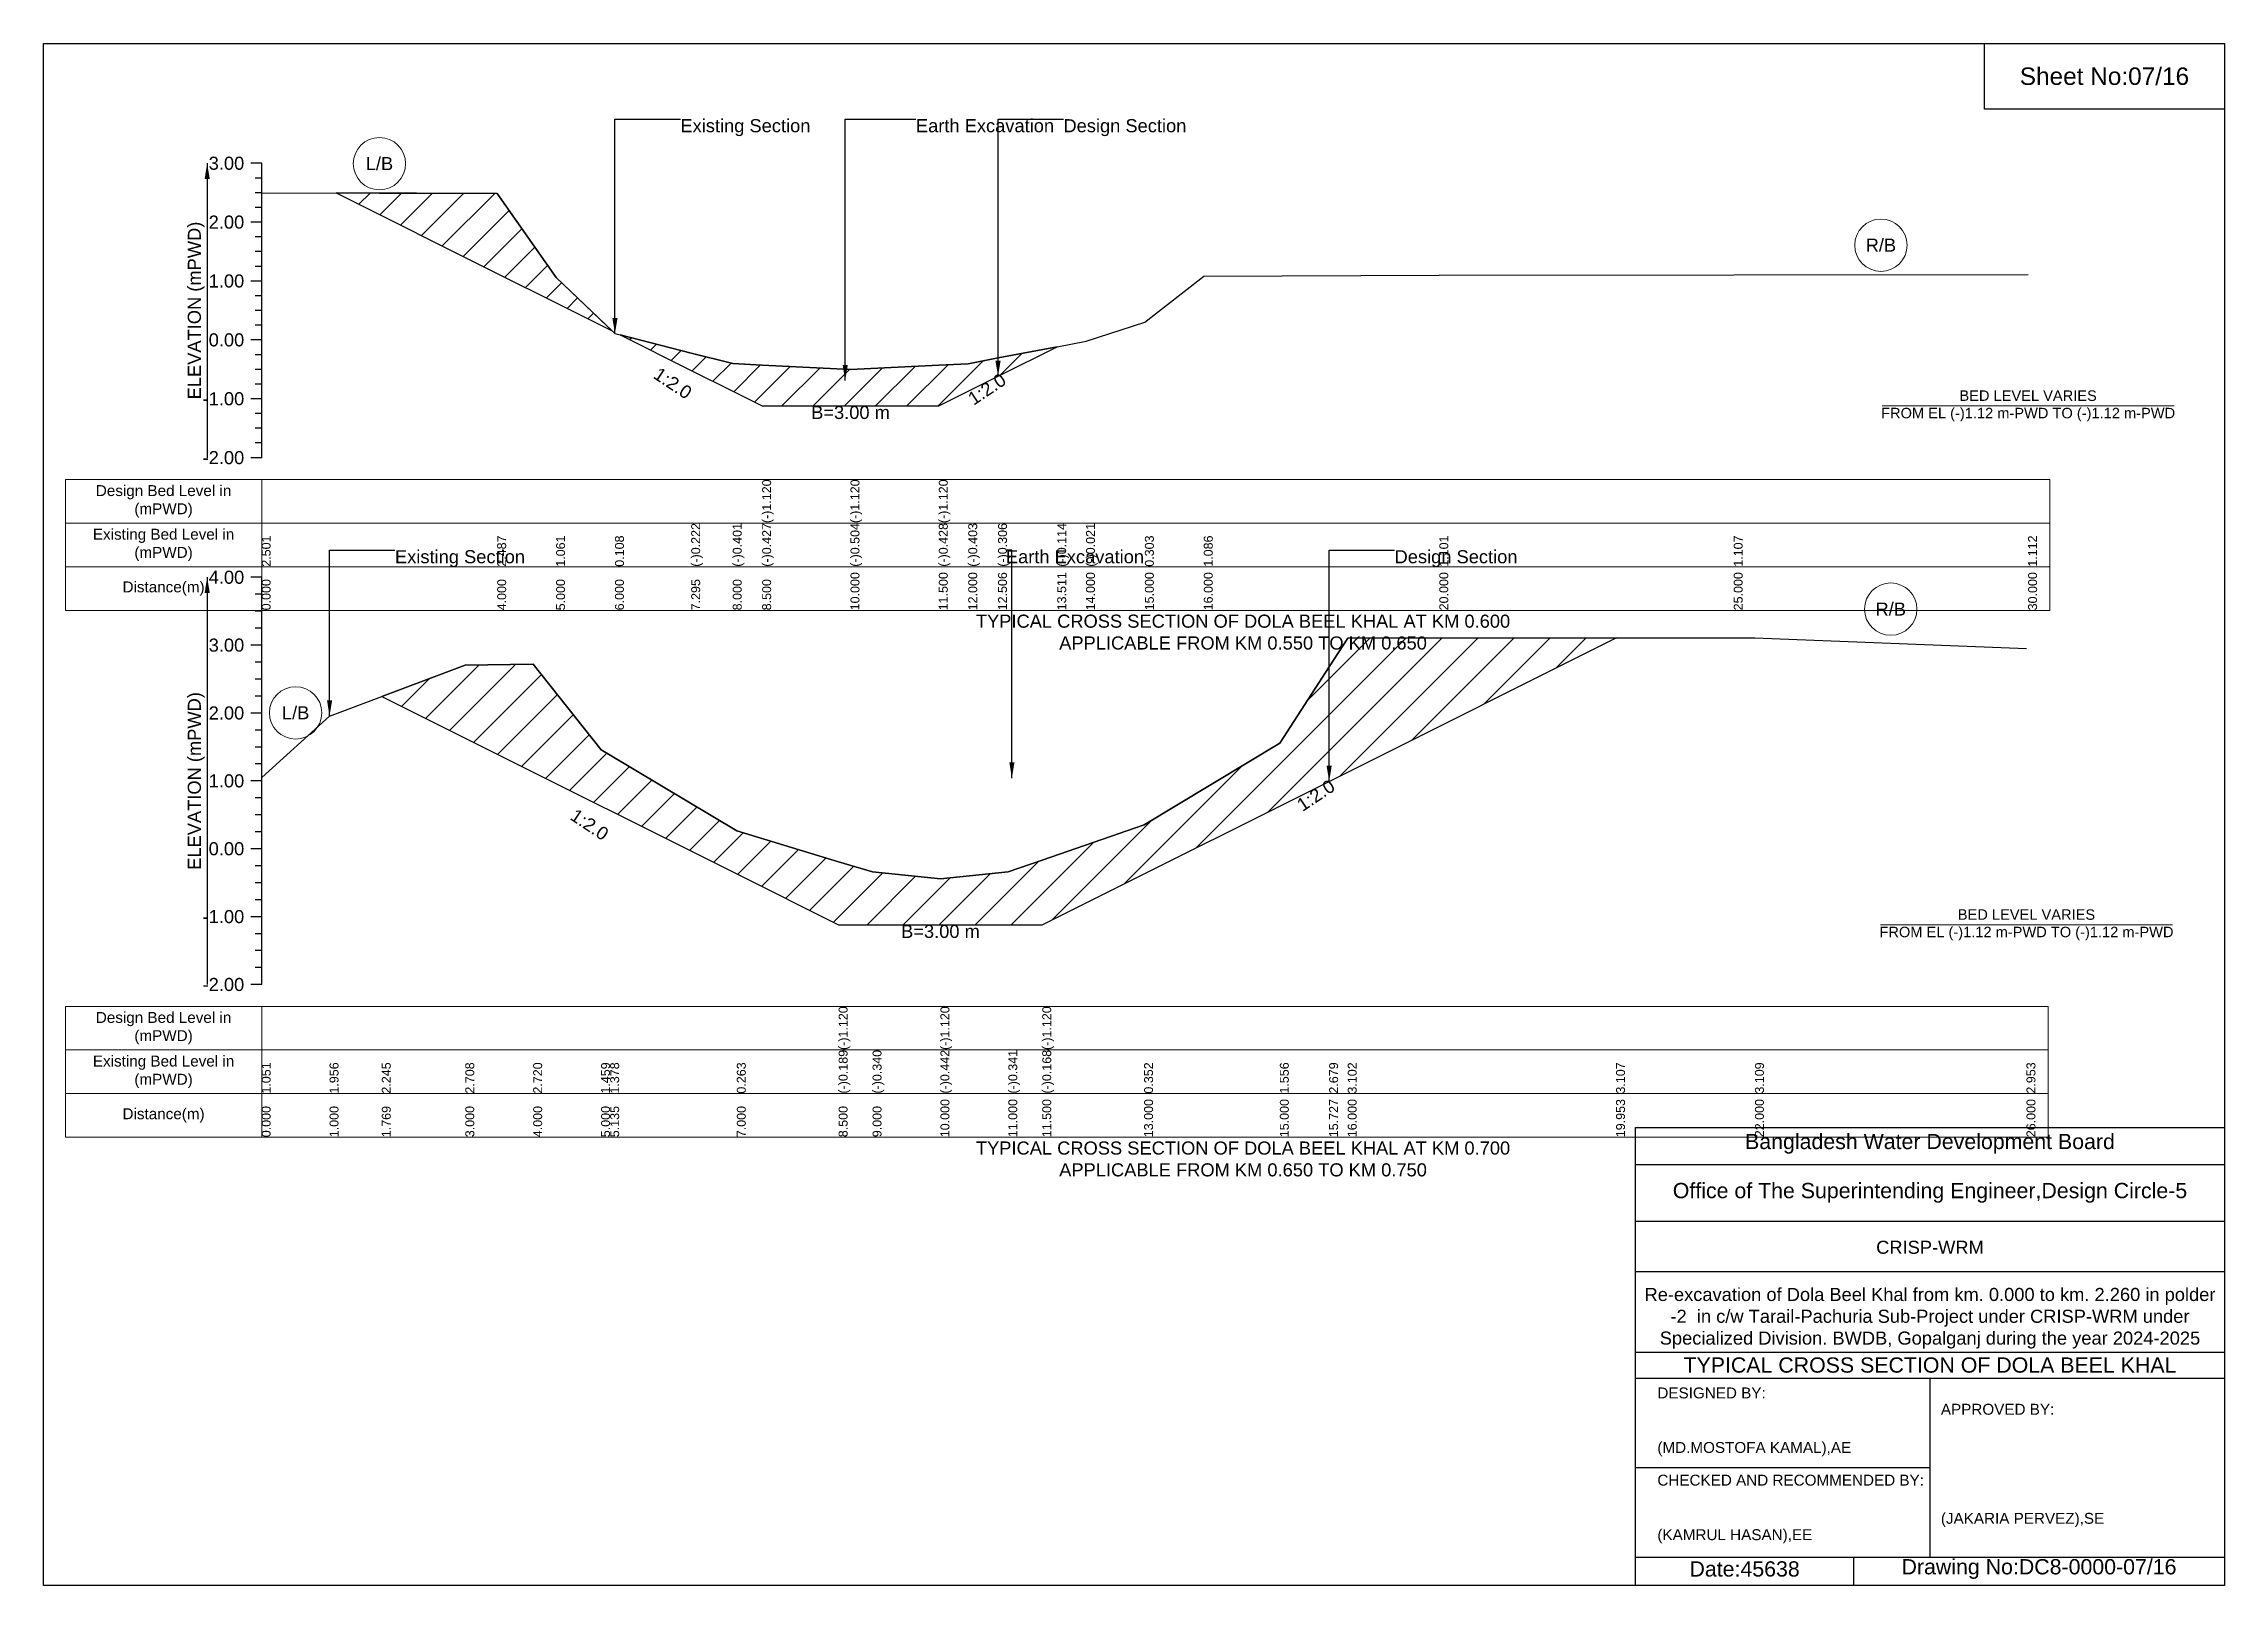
# Model space of a CAD drawing. Header units: inches. Extents: x 91000 to 258000, y -5656 to 125.
# Drawn here: x 160000 to 168000, y -5656 to 0 of the extents above; entities that cross this region are included whole.
import ezdxf

# ---------------------------------------------------------------- set-up
doc = ezdxf.new("R2010")
doc.units = ezdxf.units.IN
doc.header["$LTSCALE"] = 7
doc.header["$MEASUREMENT"] = 0
for name, color, linetype, lineweight in [('Cross section Data Border', 7, 'Continuous', 9), ('Cross Section Labels', 7, 'Continuous', 9), ('Existing_Bed_Level for Xsection', 7, 'Continuous', 25)]:
    doc.layers.add(name, color=color, linetype=linetype, lineweight=lineweight)
doc.styles.get("Standard").update_dxf_attribs({"font": 'arial.ttf'})
doc.dimstyles.get("Standard").update_dxf_attribs({"dimtxt": 0.18, "dimasz": 0.18, "dimexe": 0.18, "dimexo": 0.0625, "dimgap": 0.09, "dimtad": 0, "dimtih": 1, "dimtoh": 1, "dimdec": 4, "dimzin": 0, "dimdsep": 46, "dimtxsty": 'Standard', "dimcen": 0.09, "dimadec": 0, "dimazin": 0, "dimtfac": 1, "dimtdec": 4, "dimtofl": 0, "dimtmove": 0, "dimatfit": 3, "dimfxl": 1, "dimtolj": 1, "dimtzin": 0, "dimarcsym": 0})

msp = doc.modelspace()

# ---------------------------------------------------------------- texts
at = {"attachment_point": 5}
for s, insert, char_height in [('Sheet No:07/16', (167560, -120), 64), ('Bangladesh Water Development Board', (166920, -4036), 56), ('Office of The Superintending Engineer,Design Circle-5', (166920, -4216), 56)]:
    msp.add_mtext(s, dxfattribs=dict(at, insert=insert, char_height=char_height))
for s, insert, char_height, width, attachment_point in [('CRISP-WRM', (166920, -4416), 48, 2240, 5), ('Re-excavation of Dola Beel Khal from km. 0.000 to km. 2.260 in polder -2  in c/w Tarail-Pachuria Sub-Project under CRISP-WRM under Specialized Division. BWDB, Gopalganj during the year 2024-2025', (166920, -4676), 48, 2160, 5), ('TYPICAL CROSS SECTION OF DOLA BEEL KHAL', (166920, -4848), 56, 2240, 5), ('DESIGNED BY:^J^J^J(MD.MOSTOFA KAMAL),AE', (165920, -5056), 40, 1120, 4), ('APPROVED BY:^J^J^J^J^J^J(JAKARIA PERVEZ),SE', (166960, -5216), 40, 1120, 4), ('CHECKED AND RECOMMENDED BY:^J^J^J(KAMRUL HASAN),EE', (165920, -5376), 40, 1120, 4), ('Date:45638', (166240, -5596), 56, 1120, 5), ('Drawing No:DC8-0000-07/16', (167320, -5596), 56, 1760, 5)]:
    msp.add_mtext(s, dxfattribs=dict(insert=insert, char_height=char_height, width=width, attachment_point=attachment_point))
at = {"layer": 'Cross section Data Border', "char_height": 40, "width": 640, "attachment_point": 5}
for s, insert in [('Design Bed Level in (mPWD)', (160440, -1679.1)), ('Existing Bed Level in (mPWD)', (160440, -1839.1)), ('Distance(m)', (160440, -1999.1)), ('Design Bed Level in (mPWD)', (160440, -3611.9)), ('Existing Bed Level in (mPWD)', (160440, -3771.9)), ('Distance(m)', (160440, -3931.9))]:
    msp.add_mtext(s, dxfattribs=dict(at, insert=insert))
at = {"layer": 'Cross Section Labels'}
for s, insert, char_height, attachment_point in [('Existing Section', (162336, -277.1), 48, 1), ('Earth Excavation', (163200, -277.1), 48, 1), ('Design Section', (163741.2, -277.1), 48, 1), ('L/B', (161232, -440.4), 48, 5), ('R/B', (166740, -739.5), 48, 5), ('BED LEVEL VARIES ^JFROM EL (-)1.12 m-PWD TO (-)1.12 m-PWD', (167280, -1329.1), 38.4, 5), ('B=3.00 m', (162960, -1329.1), 48, 2), ('Existing Section', (161289, -1858.3), 48, 1), ('Earth Excavation', (163530, -1858.3), 48, 1), ('Design Section', (164955.9, -1858.3), 48, 1), ('R/B', (166776, -2074.7), 48, 5), ('TYPICAL CROSS SECTION OF DOLA BEEL KHAL AT KM 0.600^JAPPLICABLE FROM KM 0.550 TO KM 0.650', (164400, -2159.1), 48, 5), ('L/B', (160924.5, -2455.1), 48, 5), ('BED LEVEL VARIES ^JFROM EL (-)1.12 m-PWD TO (-)1.12 m-PWD', (167274, -3232.8), 38.4, 5), ('B=3.00 m', (163290, -3232.8), 48, 2), ('TYPICAL CROSS SECTION OF DOLA BEEL KHAL AT KM 0.700^JAPPLICABLE FROM KM 0.650 TO KM 0.750', (164400, -4091.9), 48, 5)]:
    msp.add_mtext(s, dxfattribs=dict(at, insert=insert, char_height=char_height, attachment_point=attachment_point))
at = {"layer": 'Cross Section Labels', "char_height": 48, "attachment_point": 2}
for insert, rotation in [((162321.7, -1225.9), 326.30993), ((163447.2, -1247.4), 33.69007), ((164653.7, -2737.7), 33.69007), ((162016.3, -2845), 326.30993)]:
    msp.add_mtext('1:2.0', dxfattribs=dict(at, insert=insert, rotation=rotation))
at = {"layer": 'Existing_Bed_Level for Xsection', "char_height": 48, "attachment_point": 6}
for s, insert in [('3.00', (160736, -439.1)), ('2.00', (160736, -655.1)), ('1.00', (160736, -871.1)), ('0.00', (160736, -1087.1)), ('-1.00', (160736, -1303.1)), ('-2.00', (160736, -1519.1)), ('4.00', (160736, -1957.9)), ('3.00', (160736, -2206.9)), ('2.00', (160736, -2455.9)), ('1.00', (160736, -2704.9)), ('0.00', (160736, -2953.9)), ('-1.00', (160736, -3202.9)), ('-2.00', (160736, -3451.9))]:
    msp.add_mtext(s, dxfattribs=dict(at, insert=insert))
at = {"layer": 'Existing_Bed_Level for Xsection', "rotation": 90}
for s, insert, char_height, attachment_point in [('ELEVATION (mPWD)', (160560, -979.1), 48, 5), ('(-)1.120', (162636, -1759.1), 32.8, 1), ('(-)1.120', (162960, -1759.1), 32.8, 1), ('(-)1.120', (163284, -1759.1), 32.8, 1), ('2.501', (160800, -1919.1), 32.8, 1), ('2.487', (161664, -1919.1), 32.8, 1), ('1.061', (161880, -1919.1), 32.8, 1), ('0.108', (162096, -1919.1), 32.8, 1), ('(-)0.222', (162375.7, -1919.1), 32.8, 1), ('(-)0.401', (162528, -1919.1), 32.8, 1), ('(-)0.427', (162636, -1919.1), 32.8, 1), ('(-)0.504', (162960, -1919.1), 32.8, 1), ('(-)0.428', (163284, -1919.1), 32.8, 1), ('(-)0.403', (163392, -1919.1), 32.8, 1), ('(-)0.306', (163501.2, -1919.1), 32.8, 1), ('(-)0.114', (163718.4, -1919.1), 32.8, 1), ('(-)0.021', (163824, -1919.1), 32.8, 1), ('0.303', (164040, -1919.1), 32.8, 1), ('1.086', (164256, -1919.1), 32.8, 1), ('1.101', (165120, -1919.1), 32.8, 1), ('1.107', (166200, -1919.1), 32.8, 1), ('1.112', (167280, -1919.1), 32.8, 1), ('0.000', (160800, -2079.1), 32.8, 1), ('4.000', (161664, -2079.1), 32.8, 1), ('5.000', (161880, -2079.1), 32.8, 1), ('6.000', (162096, -2079.1), 32.8, 1), ('7.295', (162375.7, -2079.1), 32.8, 1), ('8.000', (162528, -2079.1), 32.8, 1), ('8.500', (162636, -2079.1), 32.8, 1), ('10.000', (162960, -2079.1), 32.8, 1), ('11.500', (163284, -2079.1), 32.8, 1), ('12.000', (163392, -2079.1), 32.8, 1), ('12.506', (163501.2, -2079.1), 32.8, 1), ('13.511', (163718.4, -2079.1), 32.8, 1), ('14.000', (163824, -2079.1), 32.8, 1), ('15.000', (164040, -2079.1), 32.8, 1), ('16.000', (164256, -2079.1), 32.8, 1), ('20.000', (165120, -2079.1), 32.8, 1), ('25.000', (166200, -2079.1), 32.8, 1), ('30.000', (167280, -2079.1), 32.8, 1), ('ELEVATION (mPWD)', (160560, -2704.9), 48, 5), ('(-)1.120', (162916.5, -3691.9), 32.8, 1), ('(-)1.120', (163290, -3691.9), 32.8, 1), ('(-)1.120', (163663.5, -3691.9), 32.8, 1), ('1.051', (160800, -3851.9), 32.8, 1), ('1.956', (161049, -3851.9), 32.8, 1), ('2.245', (161240.6, -3851.9), 32.8, 1), ('2.708', (161547, -3851.9), 32.8, 1), ('2.720', (161796, -3851.9), 32.8, 1), ('1.459', (162045, -3851.9), 32.8, 1), ('1.378', (162078.5, -3851.9), 32.8, 1), ('0.263', (162543, -3851.9), 32.8, 1), ('(-)0.189', (162916.5, -3851.9), 32.8, 1), ('(-)0.340', (163041, -3851.9), 32.8, 1), ('(-)0.442', (163290, -3851.9), 32.8, 1), ('(-)0.341', (163539, -3851.9), 32.8, 1), ('(-)0.168', (163663.5, -3851.9), 32.8, 1), ('0.352', (164037, -3851.9), 32.8, 1), ('1.556', (164535, -3851.9), 32.8, 1), ('2.679', (164715.9, -3851.9), 32.8, 1), ('3.102', (164784, -3851.9), 32.8, 1), ('3.107', (165768.4, -3851.9), 32.8, 1), ('3.109', (166278, -3851.9), 32.8, 1), ('2.953', (167274, -3851.9), 32.8, 1), ('0.000', (160800, -4011.9), 32.8, 1), ('1.000', (161049, -4011.9), 32.8, 1), ('1.769', (161240.6, -4011.9), 32.8, 1), ('3.000', (161547, -4011.9), 32.8, 1), ('4.000', (161796, -4011.9), 32.8, 1), ('5.000', (162045, -4011.9), 32.8, 1), ('5.135', (162078.5, -4011.9), 32.8, 1), ('7.000', (162543, -4011.9), 32.8, 1), ('8.500', (162916.5, -4011.9), 32.8, 1), ('9.000', (163041, -4011.9), 32.8, 1), ('10.000', (163290, -4011.9), 32.8, 1), ('11.000', (163539, -4011.9), 32.8, 1), ('11.500', (163663.5, -4011.9), 32.8, 1), ('13.000', (164037, -4011.9), 32.8, 1), ('15.000', (164535, -4011.9), 32.8, 1), ('15.727', (164715.9, -4011.9), 32.8, 1), ('16.000', (164784, -4011.9), 32.8, 1), ('19.953', (165768.4, -4011.9), 32.8, 1), ('22.000', (166278, -4011.9), 32.8, 1), ('26.000', (167274, -4011.9), 32.8, 1)]:
    msp.add_mtext(s, dxfattribs=dict(at, insert=insert, char_height=char_height, attachment_point=attachment_point))

# ---------------------------------------------------------------- hatches: boundary and pattern name
at = {"layer": 'Existing_Bed_Level for Xsection'}
h = msp.add_hatch(dxfattribs=at)
h.set_pattern_fill('ANSI31', color=256, scale=648, style=0)
h.paths.add_polyline_path([(161073.6, -547.9), (161664, -843.1), (161880, -951.1), (162085.5, -1053.8), (161880, -858), (161664, -549.9)])
h = msp.add_hatch(dxfattribs=at)
h.set_pattern_fill('ANSI31', color=256, scale=648, style=0)
h.paths.add_polyline_path([(162115.4, -1068.7), (162375.7, -1198.9), (162528, -1275.1), (162636, -1329.1), (162960, -1329.1), (163284, -1329.1), (163392, -1275.1), (163501.2, -1220.4), (163718.4, -1111.8), (163501.2, -1153.3), (163392, -1174.2), (163284, -1179.6), (162960, -1196), (162636, -1179.3), (162528, -1173.8), (162375.7, -1135)])
h = msp.add_hatch(dxfattribs=at)
h.set_pattern_fill('ANSI31', color=256, scale=747, style=0)
h.paths.add_polyline_path([(161240.6, -2394.9), (161547, -2548.1), (161796, -2672.6), (162045, -2797.1), (162078.5, -2813.8), (162543, -3046.1), (162916.5, -3232.8), (163041, -3232.8), (163290, -3232.8), (163539, -3232.8), (163663.5, -3232.8), (164037, -3046.1), (164535, -2797.1), (164715.9, -2706.6), (164784, -2672.6), (165768.4, -2180.4), (164784, -2181.5), (164715.9, -2286.8), (164535, -2566.5), (164037, -2866.3), (163663.5, -2995.7), (163539, -3038.9), (163290, -3064), (163041, -3038.6), (162916.5, -3001.1), (162543, -2888.5), (162078.5, -2610.7), (162045, -2590.7), (161796, -2276.7), (161547, -2279.7)])

# ---------------------------------------------------------------- linework, layer by layer
for points in [[(160000, 0), (168000, 0), (168000, -5656), (160000, -5656)], [(167120, 0), (168000, 0), (168000, -240), (167120, -240)]]:
    msp.add_lwpolyline(points, close=True)
for points in [[(165840, -5656), (165840, -3976), (168000, -3976)], [(165840, -4112), (168000, -4112)], [(165840, -4320), (168000, -4320)], [(165840, -4504), (168000, -4504)], [(165840, -4800), (168000, -4800)], [(165840, -4896), (168000, -4896)], [(166920, -4896), (166920, -5552)], [(165840, -5224), (166920, -5224)], [(165840, -5552), (168000, -5552)], [(166640, -5552), (166640, -5656)]]:
    msp.add_lwpolyline(points)
at = {"layer": 'Cross section Data Border'}
for points in [[(160080, -1599.1), (167360, -1599.1), (167360, -2079.1), (160080, -2079.1)], [(160080, -3531.9), (167354, -3531.9), (167354, -4011.9), (160080, -4011.9)]]:
    msp.add_lwpolyline(points, close=True, dxfattribs=at)
for points in [[(160800, -1599.1), (160800, -2079.1)], [(160080, -1759.1), (167360, -1759.1)], [(160080, -1919.1), (167360, -1919.1)], [(160800, -3531.9), (160800, -4011.9)], [(160080, -3691.9), (167354, -3691.9)], [(160080, -3851.9), (167354, -3851.9)]]:
    msp.add_lwpolyline(points, dxfattribs=at)
at = {"layer": 'Cross Section Labels'}
for points in [[(166744.2, -1329.1), (167815.8, -1329.1)], [(166738.2, -3232.8), (167809.8, -3232.8)]]:
    msp.add_lwpolyline(points, dxfattribs=at)
for centre in [(161232, -440.4), (166740, -739.5), (166776, -2074.7), (160924.5, -2455.1)]:
    msp.add_circle(centre, 96, dxfattribs=at)
at = {"layer": 'Existing_Bed_Level for Xsection'}
for points in [[(160800, -439.1), (160760, -439.1)], [(160800, -1519.1), (160800, -1303.1), (160800, -1087.1), (160800, -871.1), (160800, -655.1), (160800, -439.1)], [(160800, -493.1), (160776, -493.1)], [(160800, -547.1), (160776, -547.1)], [(160800, -546.9), (161664, -549.9), (161880, -858), (162096, -1063.8), (162115.4, -1068.7), (162375.7, -1135), (162528, -1173.8), (162636, -1179.3), (162636, -1179.3), (162960, -1196), (162960, -1196), (163284, -1179.6), (163284, -1179.6), (163392, -1174.2), (163501.2, -1153.3), (163718.4, -1111.8), (163824, -1091.7), (164040, -1021.7), (164256, -852.6), (165120, -849.3), (166200, -848), (167280, -846.9)], [(160800, -601.1), (160776, -601.1)], [(160800, -655.1), (160760, -655.1)], [(160800, -709.1), (160776, -709.1)], [(160800, -763.1), (160776, -763.1)], [(160800, -871.1), (160760, -871.1)], [(160800, -817.1), (160776, -817.1)], [(160800, -925.1), (160776, -925.1)], [(160800, -979.1), (160776, -979.1)], [(160800, -1033.1), (160776, -1033.1)], [(160800, -1087.1), (160760, -1087.1)], [(160800, -1141.1), (160776, -1141.1)], [(160800, -1195.1), (160776, -1195.1)], [(160800, -1249.1), (160776, -1249.1)], [(160800, -1303.1), (160760, -1303.1)], [(160800, -1357.1), (160776, -1357.1)], [(160800, -1411.1), (160776, -1411.1)], [(160800, -1519.1), (160760, -1519.1)], [(160800, -1465.1), (160776, -1465.1)], [(160800, -1957.9), (160760, -1957.9)], [(160800, -3451.9), (160800, -3202.9), (160800, -2953.9), (160800, -2704.9), (160800, -2455.9), (160800, -2206.9), (160800, -1957.9)], [(160800, -2020.2), (160776, -2020.2)], [(160800, -2082.4), (160776, -2082.4)], [(160800, -2144.7), (160776, -2144.7)], [(160800, -2206.9), (160760, -2206.9)], [(160800, -2692.2), (161049, -2466.9), (161240.6, -2394.9), (161547, -2279.7), (161796, -2276.7), (162045, -2590.7), (162078.5, -2610.7), (162543, -2888.5), (162916.5, -3001.1), (162916.5, -3001.1), (163041, -3038.6), (163290, -3064), (163290, -3064), (163539, -3038.9), (163663.5, -2995.7), (163663.5, -2995.7), (164037, -2866.3), (164535, -2566.5), (164715.9, -2286.8), (164784, -2181.5), (165768.4, -2180.4), (166278, -2179.8), (167274, -2218.6)], [(160800, -2269.2), (160776, -2269.2)], [(160800, -2331.4), (160776, -2331.4)], [(160800, -2393.7), (160776, -2393.7)], [(160800, -2455.9), (160760, -2455.9)], [(160800, -2518.2), (160776, -2518.2)], [(160800, -2580.4), (160776, -2580.4)], [(160800, -2704.9), (160760, -2704.9)], [(160800, -2642.7), (160776, -2642.7)], [(160800, -2767.2), (160776, -2767.2)], [(160800, -2829.4), (160776, -2829.4)], [(160800, -2953.9), (160760, -2953.9)], [(160800, -2891.7), (160776, -2891.7)], [(160800, -3016.2), (160776, -3016.2)], [(160800, -3078.4), (160776, -3078.4)], [(160800, -3140.7), (160776, -3140.7)], [(160800, -3202.9), (160760, -3202.9)], [(160800, -3265.2), (160776, -3265.2)], [(160800, -3327.4), (160776, -3327.4)], [(160800, -3389.7), (160776, -3389.7)], [(160800, -3451.9), (160760, -3451.9)]]:
    msp.add_lwpolyline(points, dxfattribs=at)
for points in [[(161073.6, -547.9), (161664, -843.1), (161880, -951.1), (162085.5, -1053.8), (161880, -858), (161664, -549.9)], [(162115.4, -1068.7), (162375.7, -1198.9), (162528, -1275.1), (162636, -1329.1), (162636, -1329.1), (162960, -1329.1), (162960, -1329.1), (163284, -1329.1), (163284, -1329.1), (163392, -1275.1), (163501.2, -1220.4), (163718.4, -1111.8), (163501.2, -1153.3), (163392, -1174.2), (163284, -1179.6), (163284, -1179.6), (162960, -1196), (162960, -1196), (162636, -1179.3), (162636, -1179.3), (162528, -1173.8), (162375.7, -1135)], [(161240.6, -2394.9), (161240.6, -2394.9), (161547, -2548.1), (161796, -2672.6), (162045, -2797.1), (162078.5, -2813.8), (162543, -3046.1), (162916.5, -3232.8), (162916.5, -3232.8), (163041, -3232.8), (163290, -3232.8), (163290, -3232.8), (163539, -3232.8), (163663.5, -3232.8), (163663.5, -3232.8), (164037, -3046.1), (164535, -2797.1), (164715.9, -2706.6), (164784, -2672.6), (165768.4, -2180.4), (164784, -2181.5), (164715.9, -2286.8), (164535, -2566.5), (164037, -2866.3), (163663.5, -2995.7), (163663.5, -2995.7), (163539, -3038.9), (163290, -3064), (163290, -3064), (163041, -3038.6), (162916.5, -3001.1), (162916.5, -3001.1), (162543, -2888.5), (162078.5, -2610.7), (162045, -2590.7), (161796, -2276.7), (161547, -2279.7), (161240.6, -2394.9)]]:
    msp.add_lwpolyline(points, close=True, dxfattribs=at)

msp.set_redraw_order([(e.dxf.handle, doc.entitydb.next_handle()) for e in msp.query("TEXT MTEXT ATTDEF DIMENSION ARC_DIMENSION")])  # texts and dimensions are drawn at this point

# ---------------------------------------------------------------- leaders
at = {"layer": 'Cross Section Labels', "annotation_type": 0, "has_hookline": 1, "hookline_direction": 0}
for points, text_width in [([(162096, -1063.8), (162096, -277.1), (162335.9, -277.1)], 467.2), ([(162940.6, -1236.2), (162940.6, -277.1), (163199.9, -277.1)], 497), ([(163501.2, -1220.4), (163501.2, -277.1), (163741.1, -277.1)], 441.2), ([(161049, -2466.9), (161049, -1858.3), (161288.9, -1858.3)], 467.2), ([(163552.1, -2694.3), (163552.1, -1858.3), (163529.9, -1858.3)], 497), ([(164715.9, -2706.6), (164715.9, -1858.3), (164955.8, -1858.3)], 441.2)]:
    msp.add_leader(points, dimstyle='Standard', override={"dimasz": 57.6}, dxfattribs=dict(at, text_width=text_width))
at = {"layer": 'Existing_Bed_Level for Xsection'}
for points in [[(160600, -439.1), (160600, -1519.1)], [(160600, -1957.9), (160600, -3451.9)]]:
    msp.add_leader(points, dimstyle='Standard', override={"dimasz": 57.6}, dxfattribs=at)

doc.saveas('drawing.dxf')
